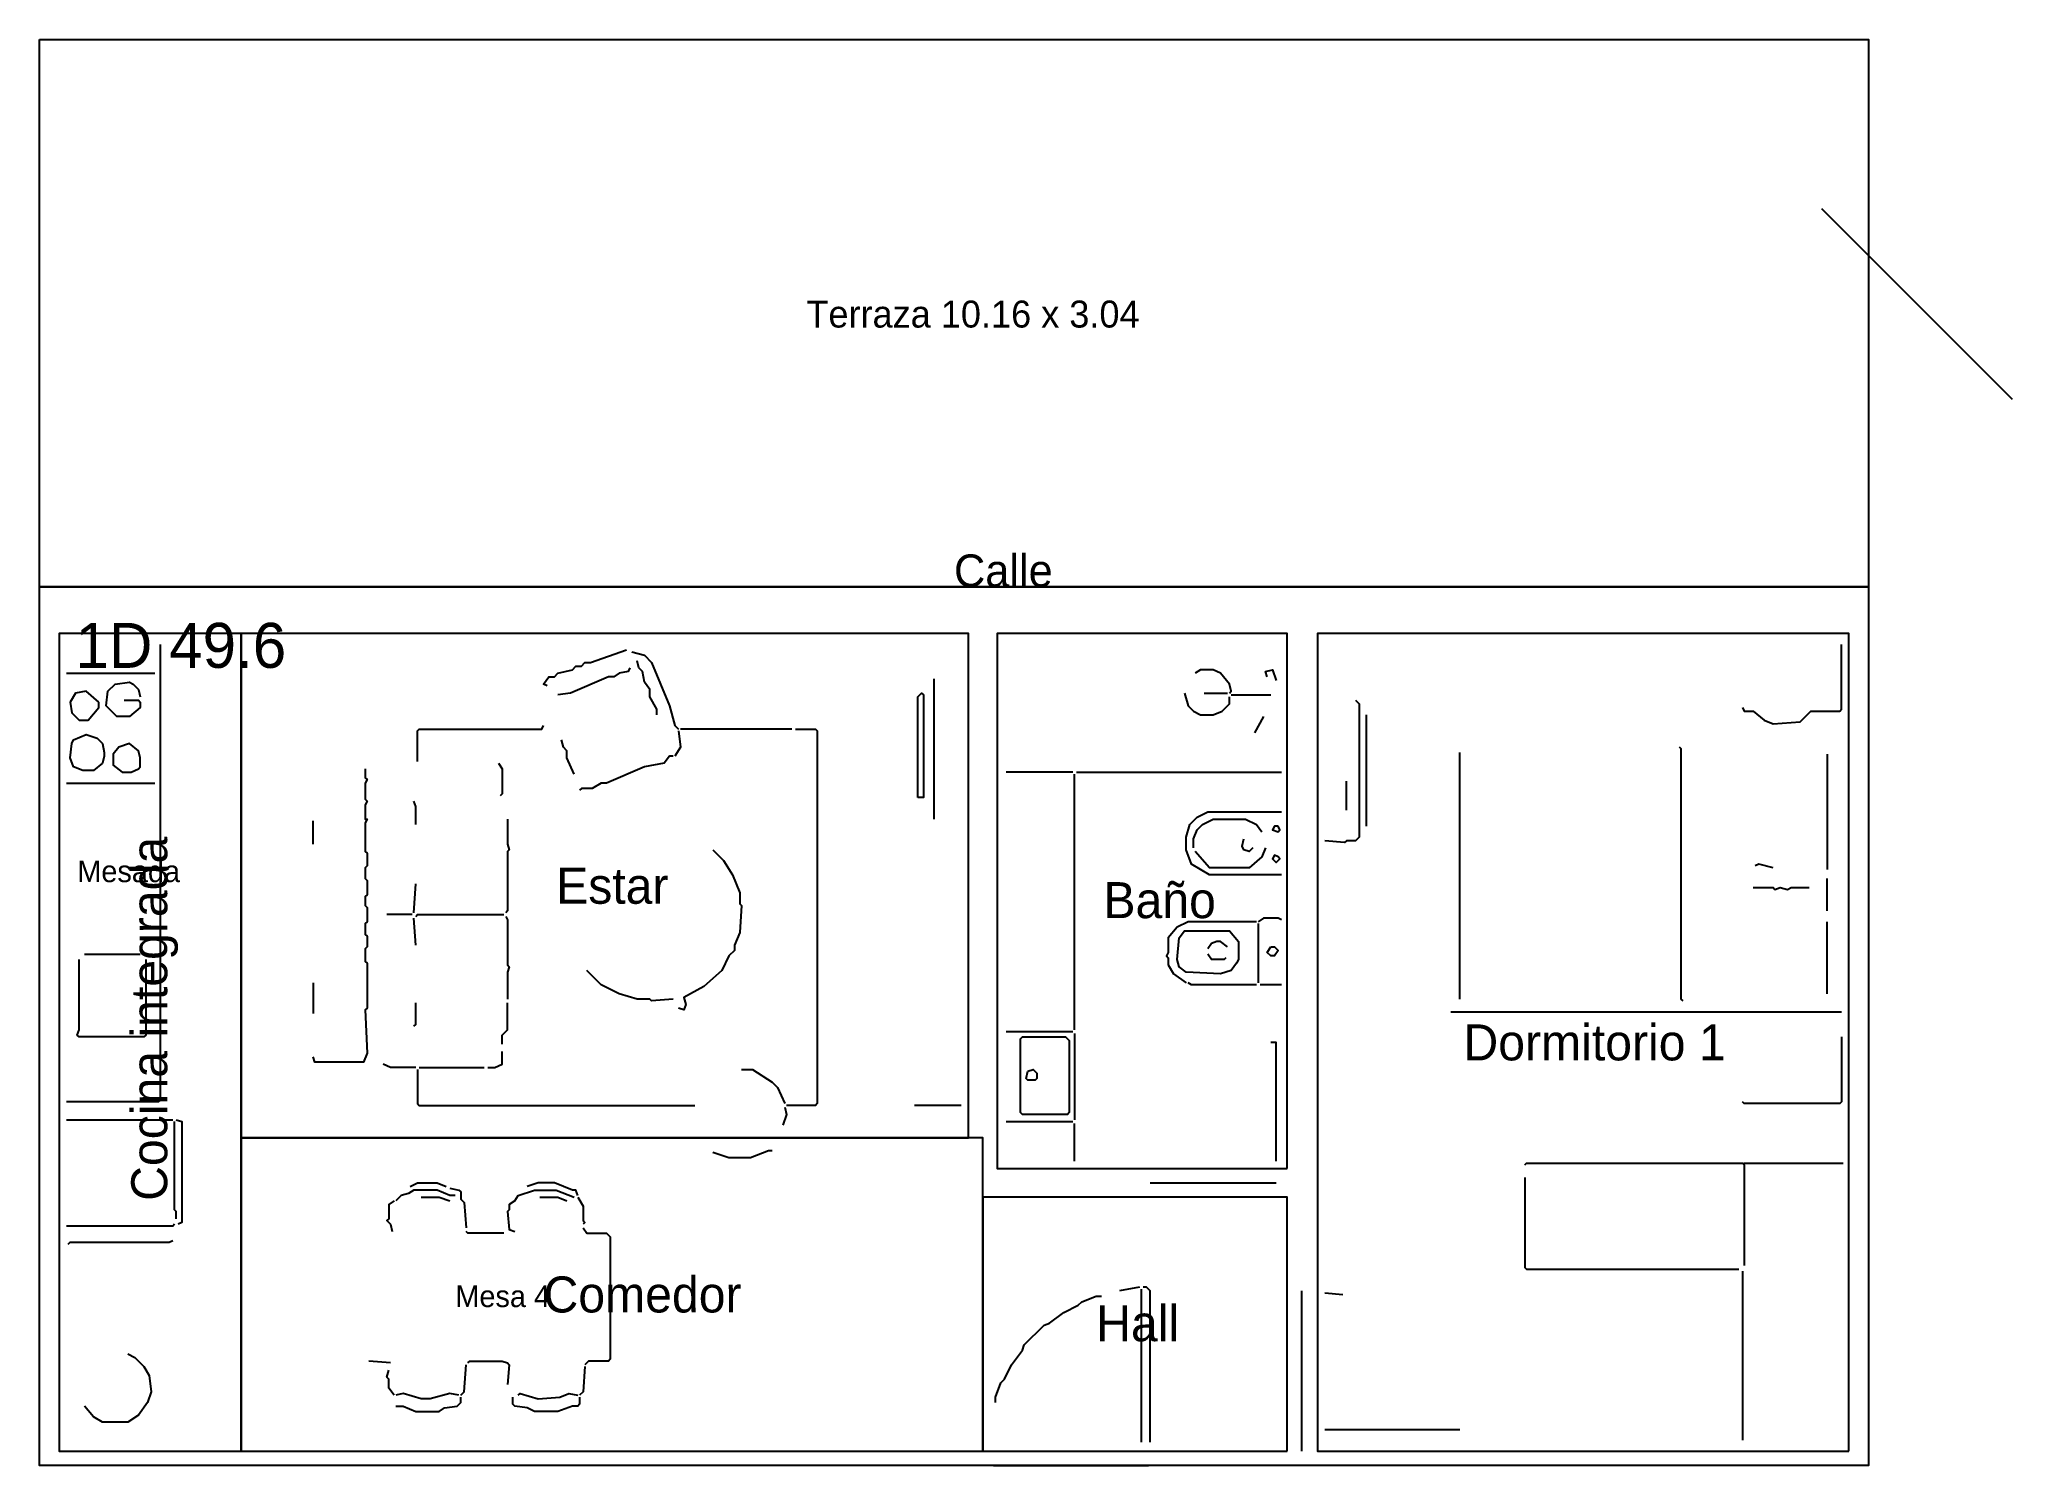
# Model space of a CAD drawing. Header units: metres. Extents: x 0 to 108, y 0 to 8.
# Drawn here: x 0 to 10.96, y 0 to 7.92 of the extents above; entities that cross this region are included whole.
import ezdxf

# ---------------------------------------------------------------- set-up
doc = ezdxf.new("R2010")
doc.units = ezdxf.units.M
for name, color, linetype in [('Trazo_Cotas', 9, 'Continuous'), ('Trazo_Entrada', 1, 'Continuous'), ('Trazo_Equipamiento', 8, 'Continuous'), ('Trazo_Estancias', 3, 'Continuous'), ('Trazo_Fachada', 30, 'Continuous'), ('Trazo_Norte', 1, 'Continuous'), ('Trazo_Puertas', 1, 'Continuous'), ('Trazo_Unidad', 7, 'Continuous'), ('Trazo_Ventanas', 5, 'Continuous')]:
    doc.layers.add(name, color=color, linetype=linetype)

msp = doc.modelspace()

# ---------------------------------------------------------------- texts
at = {"layer": 'Trazo_Cotas'}
msp.add_text('Terraza 10.16 x 3.04', height=0.15, dxfattribs=at).set_placement((4.26, 6.32))
at = {"layer": 'Trazo_Equipamiento', "color": 8}
for s, p in [('Mesada', (0.21, 3.24)), ('Mesa 4', (2.31, 0.88))]:
    msp.add_text(s, height=0.12, dxfattribs=at).set_placement(p)
at = {"layer": 'Trazo_Estancias', "color": 30}
msp.add_text('Cocina integrada', height=0.2, rotation=90, dxfattribs=at).set_placement((0.71, 1.47))
at = {"layer": 'Trazo_Estancias', "color": 2}
msp.add_text('Estar', height=0.2, dxfattribs=at).set_placement((2.87, 3.12))
at = {"layer": 'Trazo_Estancias', "color": 4}
msp.add_text('Baño', height=0.2, dxfattribs=at).set_placement((5.91, 3.04))
at = {"layer": 'Trazo_Estancias', "color": 5}
msp.add_text('Dormitorio 1', height=0.2, dxfattribs=at).set_placement((7.91, 2.25))
at = {"layer": 'Trazo_Estancias', "color": 40}
msp.add_text('Comedor', height=0.2, dxfattribs=at).set_placement((2.8, 0.85))
at = {"layer": 'Trazo_Estancias', "color": 8}
msp.add_text('Hall', height=0.2, dxfattribs=at).set_placement((5.87, 0.69))
at = {"layer": 'Trazo_Fachada'}
msp.add_text('Calle', height=0.18, dxfattribs=at).set_placement((5.08, 4.88))
at = {"layer": 'Trazo_Unidad'}
msp.add_text('1D 49.6', height=0.25, dxfattribs=at).set_placement((0.2, 4.43))

# ---------------------------------------------------------------- linework, layer by layer
at = {"layer": 'Trazo_Cotas'}
msp.add_lwpolyline([(0, 7.92), (10.16, 7.92), (10.16, 4.88), (0, 4.88)], close=True, dxfattribs=at)
at = {"layer": 'Trazo_Entrada'}
msp.add_line((5.3, 0), (6.16, 0), dxfattribs=at)
at = {"layer": 'Trazo_Equipamiento', "color": 8}
for p, q in [((0.15, 4.4), (0.64, 4.4)), ((6.47, 4.29), (6.6, 4.29)), ((6.62, 4.28), (6.84, 4.28)), ((6.8, 4.16), (6.75, 4.07)), ((5.74, 3.85), (5.37, 3.85)), ((5.75, 2.42), (5.75, 3.84)), ((5.76, 3.85), (6.9, 3.85)), ((0.15, 3.79), (0.64, 3.79)), ((6.77, 3.01), (6.77, 2.68)), ((0.25, 2.84), (0.56, 2.84)), ((6.9, 2.67), (6.78, 2.67)), ((5.37, 2.41), (5.74, 2.41)), ((5.75, 2.4), (5.75, 1.92)), ((0.15, 1.92), (0.74, 1.92)), ((5.37, 1.91), (5.74, 1.91)), ((5.75, 1.69), (5.75, 1.9))]:
    msp.add_line(p, q, dxfattribs=at)
at = {"layer": 'Trazo_Equipamiento', "color": 9}
for p, q in [((4.97, 3.59), (4.97, 4.37)), ((7.37, 4.17), (7.37, 3.55)), ((4.18, 4.09), (3.56, 4.09)), ((7.89, 2.59), (7.89, 3.96)), ((9.93, 3.95), (9.93, 3.31)), ((7.26, 3.64), (7.26, 3.8)), ((1.52, 3.45), (1.52, 3.58)), ((2.08, 3.07), (2.09, 3.23)), ((9.93, 3.08), (9.93, 3.26)), ((2.07, 3.06), (1.93, 3.06)), ((2.09, 2.89), (2.08, 3.04)), ((9.93, 2.62), (9.93, 3.02)), ((1.52, 2.68), (1.52, 2.51)), ((7.84, 2.52), (10.01, 2.52)), ((2.11, 2.21), (2.47, 2.21)), ((5.12, 2), (4.86, 2)), ((9.47, 1.67), (9.47, 1.11)), ((6.11, 0.99), (6, 0.97)), ((9.46, 1.08), (9.46, 0.14)), ((6.12, 0.98), (6.12, 0.13)), ((7.14, 0.96), (7.24, 0.95)), ((1.95, 0.57), (1.83, 0.58)), ((7.14, 0.2), (7.89, 0.2))]:
    msp.add_line(p, q, dxfattribs=at)
at = {"layer": 'Trazo_Equipamiento', "color": 8}
for points in [[(0.67, 4.56), (0.67, 2.03), (0.66, 2.02), (0.15, 2.02)], [(6.61, 4.29), (6.62, 4.3), (6.61, 4.34), (6.56, 4.4), (6.52, 4.42), (6.45, 4.42), (6.42, 4.4)], [(6.82, 4.38), (6.81, 4.41), (6.85, 4.42), (6.87, 4.36)], [(0.47, 4.25), (0.55, 4.25), (0.56, 4.24), (0.56, 4.21), (0.5, 4.16), (0.43, 4.16), (0.37, 4.22), (0.38, 4.3), (0.42, 4.34), (0.5, 4.35), (0.52, 4.34), (0.55, 4.31), (0.56, 4.27)], [(6.36, 4.29), (6.38, 4.22), (6.41, 4.19), (6.45, 4.17), (6.52, 4.17), (6.57, 4.19), (6.61, 4.23), (6.61, 4.27)], [(6.9, 3.28), (6.5, 3.28), (6.4, 3.34), (6.37, 3.42), (6.37, 3.49), (6.39, 3.56), (6.43, 3.6), (6.49, 3.63), (6.9, 3.63)], [(6.41, 3.43), (6.41, 3.48), (6.43, 3.53), (6.46, 3.56), (6.52, 3.59), (6.7, 3.59), (6.76, 3.56), (6.79, 3.52)], [(6.81, 3.43), (6.79, 3.38), (6.72, 3.32), (6.5, 3.32), (6.42, 3.41)], [(6.74, 3.43), (6.72, 3.41), (6.69, 3.42), (6.68, 3.44), (6.69, 3.48)], [(6.76, 3.02), (6.38, 3.02), (6.32, 2.99), (6.27, 2.93), (6.27, 2.85), (6.26, 2.83), (6.27, 2.82), (6.27, 2.78), (6.3, 2.73), (6.37, 2.68)], [(6.9, 3.03), (6.88, 3.04), (6.8, 3.04), (6.77, 3.02)], [(6.6, 2.88), (6.56, 2.91), (6.54, 2.91), (6.51, 2.9), (6.49, 2.87)], [(0.59, 2.81), (0.59, 2.39), (0.58, 2.38), (0.22, 2.38), (0.21, 2.39), (0.22, 2.42), (0.22, 2.81)], [(6.59, 2.82), (6.58, 2.81), (6.51, 2.81), (6.49, 2.84)], [(6.76, 2.67), (6.4, 2.67), (6.38, 2.68)], [(6.87, 1.69), (6.87, 2.35), (6.84, 2.35)], [(0.76, 1.37), (0.76, 1.41), (0.75, 1.42), (0.75, 1.91)], [(0.76, 1.92), (0.79, 1.91), (0.79, 1.35), (0.77, 1.34)], [(0.75, 1.34), (0.74, 1.33), (0.15, 1.33)], [(0.16, 1.23), (0.17, 1.24), (0.72, 1.24), (0.74, 1.25)], [(0.49, 0.62), (0.53, 0.6), (0.58, 0.55), (0.61, 0.5), (0.62, 0.41), (0.6, 0.35), (0.55, 0.28), (0.49, 0.24), (0.35, 0.24), (0.3, 0.27), (0.25, 0.33)]]:
    msp.add_lwpolyline(points, dxfattribs=at)
at = {"layer": 'Trazo_Equipamiento', "color": 9}
for points in [[(2.82, 4.33), (2.8, 4.34), (2.83, 4.38), (2.86, 4.38), (2.88, 4.4), (2.96, 4.42), (2.98, 4.44), (3.01, 4.44), (3.03, 4.46), (3.06, 4.46), (3.26, 4.53)], [(3.29, 4.52), (3.36, 4.5), (3.4, 4.46), (3.5, 4.22), (3.53, 4.11), (3.55, 4.09)], [(9.46, 4.21), (9.47, 4.19), (9.52, 4.19), (9.58, 4.14), (9.63, 4.12), (9.78, 4.13), (9.84, 4.19), (10, 4.19), (10.01, 4.2), (10.01, 4.56)], [(3.28, 4.43), (3.27, 4.41), (3.22, 4.4), (3.19, 4.38), (3.16, 4.38), (2.95, 4.29), (2.88, 4.28)], [(3.43, 4.17), (3.43, 4.2), (3.39, 4.27), (3.39, 4.31), (3.36, 4.35), (3.35, 4.41), (3.33, 4.43), (3.32, 4.47)], [(7.31, 4.25), (7.33, 4.23), (7.33, 3.49), (7.31, 3.47), (7.26, 3.47), (7.25, 3.46), (7.14, 3.47)], [(2.1, 3.91), (2.1, 4.08), (2.11, 4.09), (2.79, 4.09), (2.8, 4.11)], [(3.55, 4.08), (3.56, 3.99), (3.53, 3.94)], [(4.2, 4.09), (4.31, 4.09), (4.32, 4.08), (4.32, 2.01), (4.31, 2), (4.15, 2)], [(2.97, 3.84), (2.93, 3.93), (2.93, 3.97), (2.91, 3.99), (2.9, 4.03)], [(9.13, 2.58), (9.12, 2.59), (9.12, 3.98), (9.11, 3.99)], [(1.81, 3.87), (1.81, 3.82), (1.82, 3.81), (1.81, 3.79), (1.81, 3.7), (1.82, 3.69), (1.81, 3.67), (1.81, 3.59), (1.82, 3.59), (1.81, 3.57), (1.81, 3.41), (1.82, 3.4), (1.82, 3.33), (1.81, 3.32), (1.81, 3.26), (1.82, 3.25), (1.82, 3.17), (1.81, 3.16), (1.81, 3.11), (1.82, 3.1), (1.82, 3.02), (1.81, 3.01), (1.81, 2.95), (1.82, 2.94), (1.82, 2.88), (1.81, 2.87), (1.81, 2.8), (1.82, 2.79), (1.82, 2.54), (1.81, 2.53), (1.82, 2.29), (1.8, 2.24), (1.53, 2.24), (1.52, 2.27)], [(2.55, 3.9), (2.57, 3.87), (2.57, 3.73), (2.56, 3.72)], [(3.52, 3.94), (3.5, 3.94), (3.47, 3.9), (3.36, 3.88), (3.15, 3.79), (3.12, 3.79), (3.07, 3.76), (3.01, 3.76), (3, 3.75)], [(2.09, 3.56), (2.09, 3.66), (2.08, 3.69)], [(2.6, 3.59), (2.6, 3.45), (2.61, 3.42), (2.6, 3.41), (2.6, 3.08), (2.59, 3.07)], [(3.74, 3.42), (3.8, 3.36), (3.85, 3.28), (3.89, 3.18), (3.89, 3.12), (3.9, 3.11), (3.89, 2.96), (3.86, 2.89), (3.86, 2.86), (3.83, 2.83), (3.79, 2.75), (3.69, 2.66), (3.58, 2.6), (3.59, 2.56), (3.58, 2.53), (3.55, 2.54)], [(9.63, 3.32), (9.55, 3.34), (9.53, 3.33)], [(9.52, 3.21), (9.63, 3.21), (9.64, 3.2), (9.67, 3.21), (9.71, 3.2), (9.73, 3.21), (9.83, 3.21)], [(2.09, 3.05), (2.1, 3.06), (2.58, 3.06)], [(2.59, 3.05), (2.6, 3.03), (2.6, 2.78), (2.61, 2.77), (2.6, 2.74), (2.6, 2.59)], [(3.52, 2.59), (3.4, 2.58), (3.39, 2.59), (3.32, 2.59), (3.22, 2.62), (3.12, 2.67), (3.04, 2.75)], [(2.08, 2.44), (2.09, 2.45), (2.09, 2.57)], [(2.57, 2.34), (2.57, 2.39), (2.6, 2.42), (2.6, 2.57)], [(10.01, 2.38), (10.01, 2.02), (10, 2.01), (9.47, 2.01), (9.46, 2.02)], [(2.09, 2.21), (1.95, 2.21), (1.91, 2.23)], [(2.1, 2.2), (2.1, 2.01), (2.11, 2), (3.64, 2)], [(2.49, 2.21), (2.53, 2.21), (2.57, 2.23), (2.57, 2.3)], [(3.9, 2.2), (3.96, 2.2), (4.07, 2.13), (4.1, 2.1), (4.14, 2.01)], [(4.14, 1.99), (4.15, 1.95), (4.13, 1.89)], [(3.74, 1.74), (3.83, 1.71), (3.95, 1.71), (4.05, 1.75), (4.07, 1.75)], [(8.25, 1.67), (8.26, 1.68), (9.46, 1.68), (9.47, 1.67)], [(9.47, 1.67), (9.47, 1.68), (10.02, 1.68)], [(2.06, 1.55), (2.1, 1.57), (2.21, 1.57), (2.26, 1.55)], [(2.28, 1.54), (2.33, 1.53), (2.34, 1.52), (2.34, 1.48), (2.36, 1.46), (2.37, 1.32)], [(2.99, 1.5), (2.98, 1.53), (2.96, 1.53), (2.86, 1.57), (2.77, 1.57), (2.71, 1.55)], [(8.25, 1.6), (8.25, 1.1), (8.26, 1.09), (9.44, 1.09)], [(1.97, 1.47), (1.94, 1.45), (1.94, 1.37), (1.93, 1.36), (1.95, 1.34), (1.96, 1.3)], [(2.31, 1.5), (2.28, 1.5), (2.21, 1.53), (2.08, 1.53), (2.05, 1.51), (2.01, 1.5), (1.98, 1.47)], [(2.12, 1.49), (2.22, 1.49), (2.28, 1.47)], [(2.64, 1.47), (2.61, 1.45), (2.61, 1.42), (2.6, 1.41), (2.61, 1.31), (2.64, 1.3)], [(2.64, 1.47), (2.66, 1.5), (2.75, 1.53), (2.87, 1.53), (2.97, 1.49)], [(2.78, 1.49), (2.88, 1.49), (2.93, 1.47)], [(2.99, 1.49), (3.02, 1.44), (3.02, 1.36), (3.03, 1.35), (3.02, 1.34)], [(3.02, 1.32), (3.04, 1.29), (3.15, 1.29), (3.17, 1.27), (3.17, 0.59), (3.16, 0.58), (3.05, 0.58), (3.03, 0.56)], [(2.58, 1.29), (2.38, 1.29), (2.37, 1.3)], [(6.17, 0.13), (6.17, 0.97), (6.15, 0.99), (6.13, 0.99)], [(5.31, 0.35), (5.31, 0.38), (5.34, 0.46), (5.36, 0.48), (5.4, 0.56), (5.46, 0.64), (5.47, 0.67), (5.58, 0.78), (5.61, 0.79), (5.69, 0.85), (5.77, 0.89), (5.79, 0.91), (5.87, 0.94), (5.9, 0.94)], [(2.34, 0.39), (2.36, 0.41), (2.37, 0.56)], [(2.38, 0.57), (2.39, 0.58), (2.57, 0.58), (2.6, 0.57), (2.61, 0.56), (2.6, 0.45)], [(3.03, 0.55), (3.02, 0.41), (3, 0.39)], [(1.97, 0.39), (1.94, 0.43), (1.94, 0.48), (1.93, 0.49), (1.94, 0.53)], [(2.33, 0.39), (2.28, 0.4), (2.17, 0.37), (2.12, 0.37), (2.02, 0.4), (1.98, 0.39)], [(1.98, 0.33), (2.02, 0.33), (2.09, 0.3), (2.22, 0.3), (2.25, 0.32), (2.32, 0.33), (2.34, 0.35), (2.34, 0.38)], [(3, 0.38), (3, 0.34), (2.99, 0.33), (2.96, 0.33), (2.88, 0.3), (2.75, 0.3), (2.71, 0.32), (2.64, 0.33), (2.63, 0.34), (2.63, 0.38)], [(2.66, 0.39), (2.67, 0.4), (2.77, 0.37), (2.89, 0.38), (2.94, 0.4), (2.99, 0.39)]]:
    msp.add_lwpolyline(points, dxfattribs=at)
at = {"layer": 'Trazo_Equipamiento', "color": 8}
for points in [[(0.33, 4.24), (0.26, 4.3), (0.2, 4.29), (0.17, 4.24), (0.18, 4.18), (0.22, 4.14), (0.27, 4.14), (0.33, 4.21)], [(0.36, 3.94), (0.35, 3.9), (0.3, 3.86), (0.24, 3.86), (0.19, 3.88), (0.17, 3.93), (0.18, 4.01), (0.19, 4.03), (0.26, 4.06), (0.32, 4.04), (0.35, 4.01), (0.36, 3.96)], [(0.56, 3.93), (0.55, 3.97), (0.5, 4.01), (0.44, 3.99), (0.41, 3.95), (0.41, 3.89), (0.46, 3.85), (0.51, 3.85), (0.55, 3.87), (0.56, 3.88)], [(6.88, 3.55), (6.86, 3.55), (6.85, 3.53), (6.88, 3.52), (6.89, 3.53)], [(6.88, 3.38), (6.86, 3.39), (6.85, 3.37), (6.87, 3.35), (6.89, 3.37)], [(6.65, 2.79), (6.62, 2.75), (6.56, 2.73), (6.37, 2.74), (6.33, 2.77), (6.32, 2.81), (6.33, 2.93), (6.36, 2.97), (6.61, 2.97), (6.66, 2.91), (6.66, 2.81)], [(6.84, 2.88), (6.86, 2.88), (6.88, 2.86), (6.86, 2.83), (6.84, 2.83), (6.82, 2.85)], [(5.45, 2.37), (5.46, 2.38), (5.7, 2.38), (5.72, 2.36), (5.72, 1.96), (5.71, 1.95), (5.46, 1.95), (5.45, 1.96)], [(5.49, 2.19), (5.52, 2.2), (5.54, 2.18), (5.54, 2.15), (5.53, 2.14), (5.49, 2.14), (5.48, 2.15)]]:
    msp.add_lwpolyline(points, close=True, dxfattribs=at)
at = {"layer": 'Trazo_Equipamiento', "color": 9}
msp.add_lwpolyline([(4.88, 3.71), (4.88, 4.27), (4.9, 4.29), (4.91, 4.28), (4.91, 3.71)], close=True, dxfattribs=at)
at = {"layer": 'Trazo_Estancias', "color": 30}
msp.add_lwpolyline([(1.12, 0.08), (1.12, 4.62), (0.11, 4.62), (0.11, 0.08)], close=True, dxfattribs=at)
at = {"layer": 'Trazo_Estancias', "color": 2}
msp.add_lwpolyline([(5.16, 1.82), (5.16, 4.62), (1.12, 4.62), (1.12, 1.82)], close=True, dxfattribs=at)
at = {"layer": 'Trazo_Estancias', "color": 4}
msp.add_lwpolyline([(6.93, 1.65), (6.93, 4.62), (5.32, 4.62), (5.32, 1.65)], close=True, dxfattribs=at)
at = {"layer": 'Trazo_Estancias', "color": 5}
msp.add_lwpolyline([(10.05, 0.08), (10.05, 4.62), (7.1, 4.62), (7.1, 0.08)], close=True, dxfattribs=at)
at = {"layer": 'Trazo_Estancias', "color": 40}
msp.add_lwpolyline([(5.24, 0.08), (5.24, 1.82), (1.12, 1.82), (1.12, 0.08)], close=True, dxfattribs=at)
at = {"layer": 'Trazo_Estancias', "color": 8}
msp.add_lwpolyline([(6.93, 0.08), (6.93, 1.49), (5.24, 1.49), (5.24, 0.08)], close=True, dxfattribs=at)
at = {"layer": 'Trazo_Fachada'}
msp.add_line((0.02, 4.88), (10.14, 4.88), dxfattribs=at)
at = {"layer": 'Trazo_Norte'}
msp.add_line((10.96, 5.92), (9.9, 6.98), dxfattribs=at)
at = {"layer": 'Trazo_Puertas'}
for p, q in [((6.17, 1.57), (6.87, 1.57)), ((7.01, 0.97), (7.01, 0.08))]:
    msp.add_line(p, q, dxfattribs=at)
at = {"layer": 'Trazo_Unidad'}
msp.add_lwpolyline([(0, 4.88), (10.16, 4.88), (10.16, 0), (0, 0)], close=True, dxfattribs=at)
at = {"layer": 'Trazo_Ventanas'}
for p, q in [((0.82, 4.88), (5.1, 4.88)), ((7.15, 4.88), (9.65, 4.88))]:
    msp.add_line(p, q, dxfattribs=at)

msp.set_redraw_order([(e.dxf.handle, doc.entitydb.next_handle()) for e in msp.query("TEXT MTEXT ATTDEF DIMENSION ARC_DIMENSION")])  # texts and dimensions are drawn at this point

doc.saveas('drawing.dxf')
